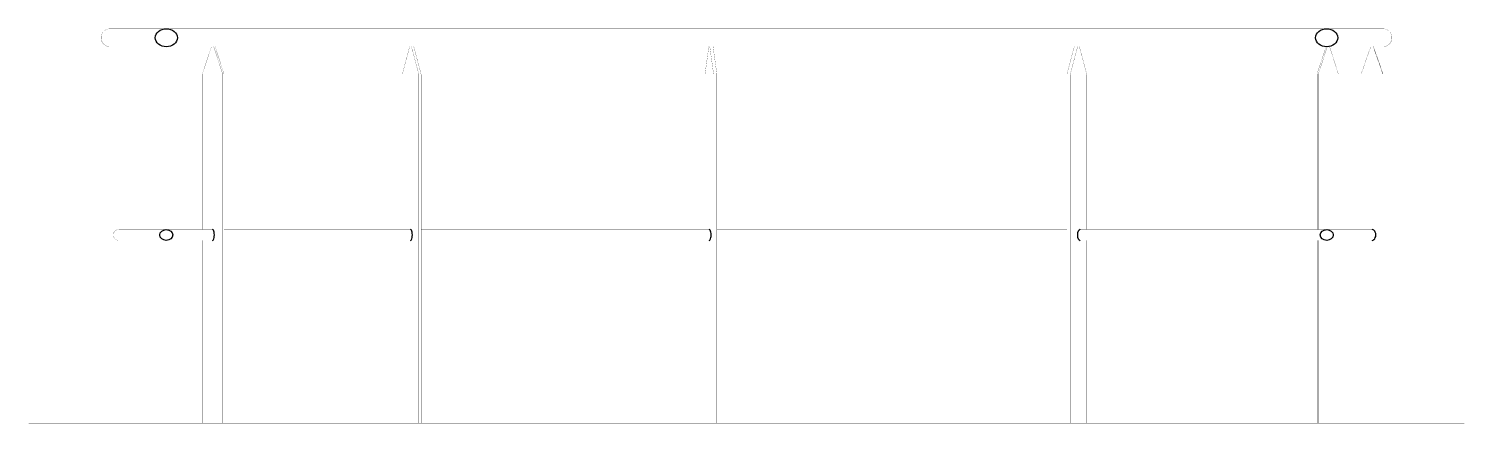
# Model space of a CAD drawing. Header units: inches. Extents: x -539189 to -457489, y 27559 to 80335.
# Drawn here: x -539189 to -535188, y 63348 to 64448 of the extents above; entities that cross this region are included whole.
import ezdxf

# ---------------------------------------------------------------- set-up
doc = ezdxf.new("R2010")
doc.units = ezdxf.units.IN
doc.header["$MEASUREMENT"] = 0
doc.layers.add('00 équipements siretec', color=7, linetype='Continuous')
doc.layers.add('murs peripherique', color=7, linetype='Continuous')

msp = doc.modelspace()

# ---------------------------------------------------------------- linework, layer by layer
at = {"layer": '00 équipements siretec', "color": 151, "linetype": 'Continuous', "const_width": 0.5}
for points in [[(-538962.054, 64448.092, 1), (-538962.054, 64398.092)], [(-535414.916, 64398.092, 1), (-535414.916, 64448.092)], [(-538938.018, 63888.092, 1), (-538938.018, 63858.092)]]:
    msp.add_lwpolyline(points, format="xyb", dxfattribs=at)
at = {"layer": '00 équipements siretec', "color": 171, "linetype": 'Continuous'}
for centre, major_axis, ratio in [((-538805.304, 64423.092), (-30.728, 0), 0.81359768), ((-535571.665, 64423.092), (-30.728, 0), 0.81359768), ((-538805.304, 63873.092), (-18.132, 0), 0.82728435), ((-535571.665, 63873.092), (-18.132, 0), 0.82728435)]:
    msp.add_ellipse(centre, major_axis=major_axis, ratio=ratio, dxfattribs=at)
at = {"layer": '00 équipements siretec', "color": 151, "linetype": 'Continuous'}
for centre, ratio, start_param, end_param in [((-538676.364, 63873.092), 0.33092744, 3.14159265, 6.28318531), ((-538124.66, 63873.092), 0.33092744, 3.14159265, 6.28318531), ((-537292.107, 63873.092), 0.33092744, 3.14159265, 6.28318531), ((-536258.402, 63873.092), 0.52926916, 0, 3.14159265), ((-535445.12, 63873.092), 0.68590288, 3.14159265, 6.28318531)]:
    msp.add_ellipse(centre, major_axis=(0, 15), ratio=ratio, start_param=start_param, end_param=end_param, dxfattribs=at)
at = {"layer": 'murs peripherique', "color": 151, "linetype": 'Continuous', "const_width": 0.5}
for points in [[(-538962.054, 64448.092), (-535414.916, 64448.092)], [(-538962.054, 64398.092), (-535414.916, 64398.092)], [(-538704.222, 64323.092), (-538679.625, 64398.092)], [(-538673.07, 64398.092), (-538648.507, 64323.092)], [(-538669.255, 64398.092), (-538644.692, 64323.092)], [(-538127.297, 64398.092), (-538147.622, 64321.023)], [(-538101.697, 64321.023), (-538122.022, 64398.092)], [(-538095.309, 64321.023), (-538115.634, 64398.092)], [(-537304.139, 64321.023), (-537293.489, 64398.092)], [(-537290.725, 64398.092), (-537280.075, 64321.023)], [(-537281.597, 64398.092), (-537270.946, 64321.023)], [(-536295.543, 64321.023), (-536275.191, 64398.092)], [(-536286.299, 64321.023), (-536265.948, 64398.092)], [(-536260.666, 64398.092), (-536240.314, 64321.023)], [(-535597.988, 64323.092), (-535573.674, 64398.092)], [(-535594.496, 64323.092), (-535570.181, 64398.092)], [(-535539.383, 64323.092), (-535563.697, 64398.092)], [(-535475.213, 64323.092), (-535449.006, 64398.092)], [(-535442.018, 64398.092), (-535415.812, 64323.092)], [(-535441.122, 64398.092), (-535414.916, 64323.092)], [(-538704.222, 64323.092), (-538704.222, 63888.092)], [(-538648.507, 64323.092), (-538648.507, 63348.092)], [(-538648.507, 64323.092), (-538644.692, 64323.092)], [(-538644.692, 64323.092), (-538644.692, 63348.092)], [(-538147.622, 64321.023), (-538147.622, 63888.092)], [(-538101.697, 64321.023), (-538101.697, 63348.092)], [(-538101.697, 64321.023), (-538095.309, 64321.023)], [(-538095.309, 64321.023), (-538095.309, 63348.092)], [(-537304.139, 64321.023), (-537304.139, 63888.092)], [(-537280.075, 64321.023), (-537270.946, 64321.023)], [(-537280.075, 64321.023), (-537280.075, 63348.092)], [(-537270.946, 64321.023), (-537270.946, 63348.092)], [(-536295.543, 64321.023), (-536295.543, 63348.092)], [(-536295.543, 64321.023), (-536286.299, 64321.023)], [(-536286.299, 64321.023), (-536286.299, 63348.092)], [(-536240.314, 64321.023), (-536240.314, 63888.092)], [(-535676.562, 64323.092), (-535672.748, 64323.092)], [(-535597.988, 64323.092), (-535597.988, 63888.092)], [(-535597.988, 64323.092), (-535594.496, 64323.092)], [(-535594.496, 64323.092), (-535594.496, 63888.092)], [(-535539.383, 64323.092), (-535539.383, 63888.092)], [(-535475.213, 64323.092), (-535475.213, 63888.092)], [(-535415.812, 64323.092), (-535414.916, 64323.092)], [(-535415.812, 64323.092), (-535415.812, 63348.092)], [(-535414.916, 64323.092), (-535414.916, 63348.092)], [(-538938.018, 63888.092), (-538676.364, 63888.092)], [(-538938.018, 63858.092), (-538676.364, 63858.092)], [(-538704.222, 63858.092), (-538704.222, 63348.092)], [(-538644.692, 63888.092), (-538124.66, 63888.092)], [(-538644.692, 63858.092), (-538124.66, 63858.092)], [(-538147.622, 63858.092), (-538147.622, 63348.092)], [(-538095.309, 63888.092), (-537292.107, 63888.092)], [(-538095.309, 63858.092), (-537292.107, 63858.092)], [(-537304.139, 63858.092), (-537304.139, 63348.092)], [(-537270.946, 63888.092), (-536295.543, 63888.092)], [(-537270.946, 63858.092), (-536295.543, 63858.092)], [(-536258.402, 63888.092), (-535445.12, 63888.092)], [(-536258.402, 63858.092), (-535445.12, 63858.092)], [(-536240.314, 63858.092), (-536240.314, 63348.092)], [(-535597.988, 63858.092), (-535597.988, 63348.092)], [(-535594.496, 63858.092), (-535594.496, 63348.092)], [(-535539.383, 63858.092), (-535539.383, 63348.092)], [(-535475.213, 63858.092), (-535475.213, 63348.092)], [(-539188.499, 63348.092), (-535188.47, 63348.092)]]:
    msp.add_lwpolyline(points, dxfattribs=at)

doc.saveas('drawing.dxf')
